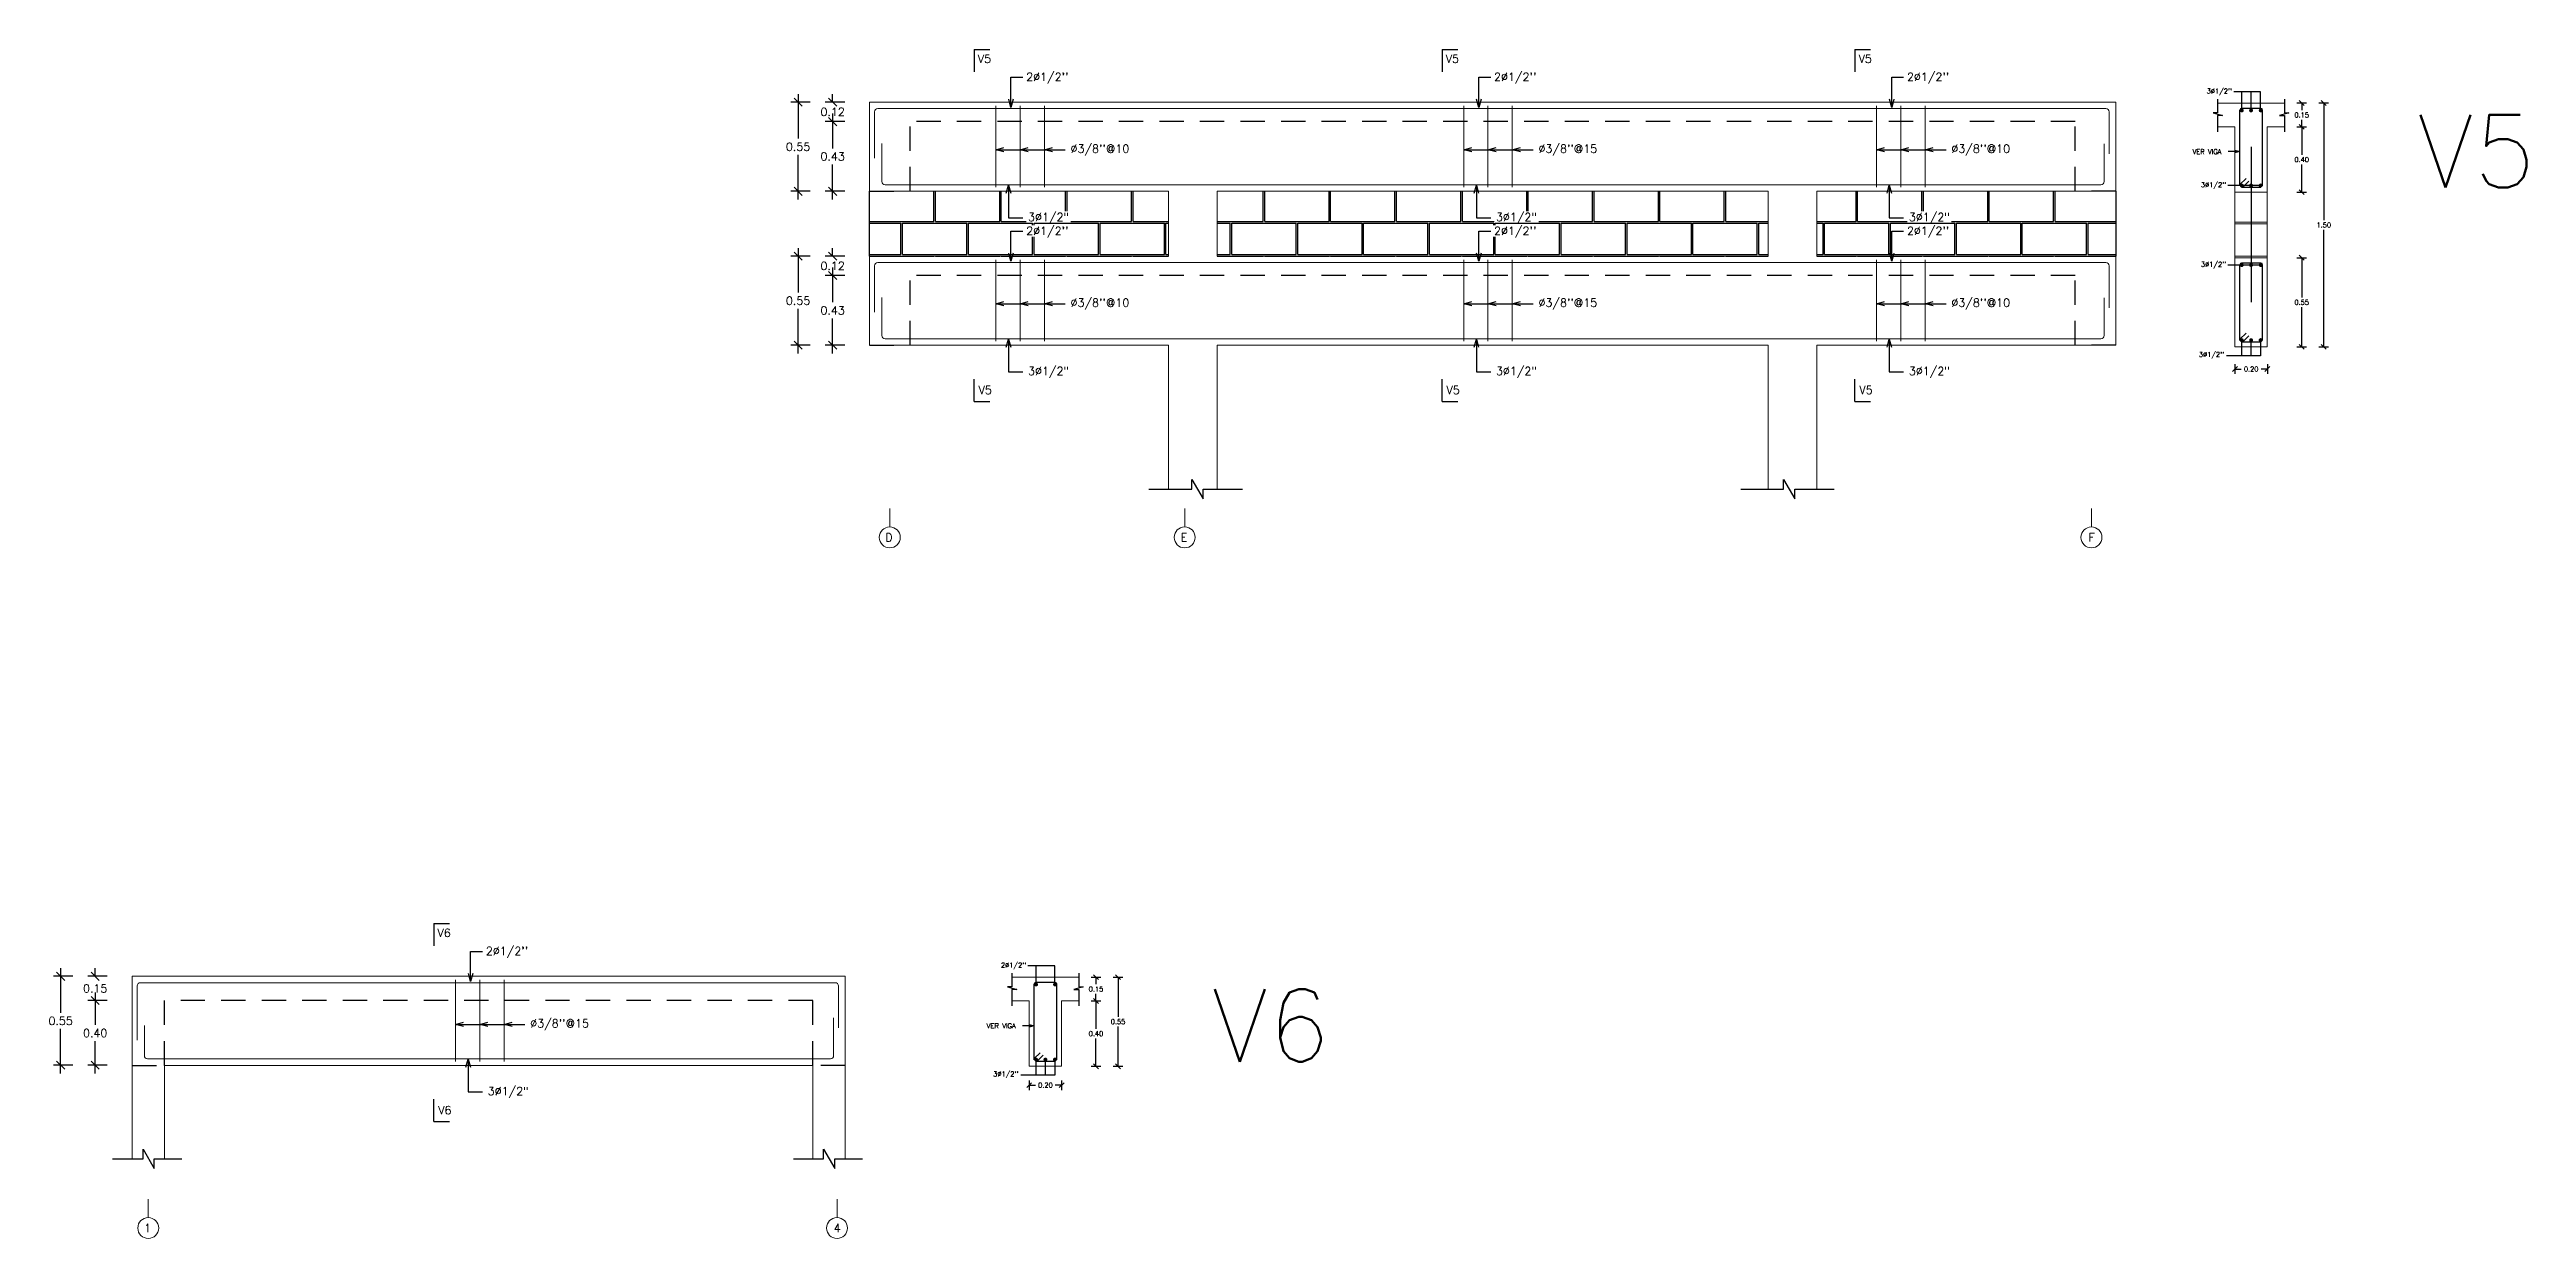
# Model space of a CAD drawing. Header units: metres. Extents: x -44 to 358, y -246 to 48.
# Drawn here: x -28.78 to -13.5, y -66.75 to -59.41 of the extents above; entities that cross this region are included whole.
import ezdxf

# ---------------------------------------------------------------- set-up
doc = ezdxf.new("R2010")
doc.units = ezdxf.units.M
doc.header["$LTSCALE"] = 0.3
doc.header["$PDMODE"] = 3
for name, pattern in [('CONTINU', [0]), ('DASHED', [0.75, 0.5, -0.25]), ('HIDDEN', [9.525, 6.35, -3.175])]:
    doc.linetypes.add(name, pattern=pattern)
for name, color, linetype in [('ACERO', 5, 'Continuous'), ('BP', 3, 'Continuous'), ('DETALLE', 3, 'Continuous'), ('DIMTEXTO', 4, 'Continuous'), ('HATCH', 8, 'Continuous'), ('Losas', 8, 'Continuous'), ('SECCION', 1, 'Continuous'), ('texto acero', 4, 'Continuous')]:
    doc.layers.add(name, color=color, linetype=linetype)
doc.layers.add('VIGAS', color=1, linetype='HIDDEN', lineweight=15)
doc.styles.add('RomanS', font='romans.shx')
doc.styles.add('SIMPLEX', font='simplex_.ttf', dxfattribs={"height": 0.2})
doc.styles.add('SMPLEX', font='simplex.shx')
doc.dimstyles.new('D-15', dxfattribs={"dimscale": 0.15, "dimtxt": 0.2, "dimasz": 0.2, "dimexe": 0.18, "dimexo": 0.2, "dimgap": 0.1, "dimtad": 0, "dimtih": 1, "dimtoh": 1, "dimzin": 0, "dimdsep": 46, "dimtxsty": 'SMPLEX', "dimblk": 'OBLIQUE', "dimcen": 0.09, "dimdle": 0.2, "dimclrd": 4, "dimclre": 4, "dimclrt": 4, "dimadec": 0, "dimazin": 0, "dimtfac": 1, "dimtofl": 0, "dimtmove": 0, "dimatfit": 3, "dimldrblk": 'OPEN30', "dimfxl": 1, "dimtolj": 1, "dimtzin": 0, "dimarcsym": 0})
doc.dimstyles.new('DIM-15', dxfattribs={"dimscale": 0.15, "dimtxt": 0.2, "dimasz": 0.2, "dimexe": 0.2, "dimexo": 0.1, "dimgap": 0.1, "dimtad": 0, "dimtih": 1, "dimtoh": 1, "dimzin": 0, "dimdsep": 46, "dimtxsty": 'RomanS', "dimblk1": 'OBLIQUE', "dimblk2": 'OBLIQUE', "dimsah": 1, "dimcen": 0.09, "dimclrd": 4, "dimclre": 4, "dimclrt": 4, "dimadec": 0, "dimazin": 0, "dimtfac": 1, "dimtofl": 0, "dimtmove": 1, "dimatfit": 3, "dimldrblk": 'OBLIQUE', "dimfxl": 0.2, "dimfxlon": 1, "dimtolj": 1, "dimtzin": 0, "dimarcsym": 0})
doc.dimstyles.new('DIM-25', dxfattribs={"dimscale": 0.25, "dimtxt": 0.2, "dimasz": 0.2, "dimexe": 0.18, "dimexo": 0.2, "dimgap": 0.1, "dimtad": 0, "dimtih": 1, "dimtoh": 1, "dimzin": 0, "dimdsep": 46, "dimtxsty": 'SMPLEX', "dimblk": 'OBLIQUE', "dimcen": 0.09, "dimdle": 0.2, "dimclrd": 4, "dimclre": 4, "dimclrt": 4, "dimadec": 0, "dimazin": 0, "dimtfac": 1, "dimtofl": 0, "dimtmove": 0, "dimatfit": 3, "dimldrblk": 'OPEN30', "dimfxl": 0.3, "dimfxlon": 1, "dimtolj": 1, "dimtzin": 0, "dimarcsym": 0})

msp = doc.modelspace()

# ---------------------------------------------------------------- texts
at = {"layer": 'DIMTEXTO', "color": 4, "linetype": 'Continuous', "lineweight": 0, "char_height": 0.05, "style": 'SMPLEX'}
for s, insert, attachment_point in [('V5', (-23.0558093, -59.4673059, -1.8111655), 4), ('V5', (-20.1687711, -59.4673059, -1.8111655), 4), ('V5', (-17.6213842, -59.4673059, -1.8111655), 4), ("2%%C1/2''", (-22.7578273, -59.5871644), 4), ("2%%C1/2''", (-19.8707891, -59.5871644), 4), ("2%%C1/2''", (-17.3234022, -59.5871644), 4), ("%%C3/8''@10", (-22.4839269, -60.0304358, 1.8575108), 4), ("%%C3/8''@15", (-19.5968887, -60.0304358, 1.8575108), 4), ("%%C3/8''@10", (-17.0495018, -60.0304358, 1.8575108), 4), ("%%C3/8''@10", (-22.4839269, -60.9805322, 1.8575108), 4), ("%%C3/8''@15", (-19.5968887, -60.9805322, 1.8575108), 4), ("%%C3/8''@10", (-17.0495018, -60.9805322, 1.8575108), 4), ('D', (-23.6039167, -62.4204628), 5), ('E', (-21.7843779, -62.4204628), 5), ('F', (-16.1840196, -62.4204628), 5), ('V6', (-26.38957, -64.8612108, -1.8111655), 4), ("2%%C1/2''", (-26.091588, -64.9810693), 4), ("%%C3/8''@15", (-25.8176876, -65.4277703, 1.8575108), 4), ('1', (-28.1789155, -66.6823338), 5), ('4', (-23.9234247, -66.6823338), 5)]:
    msp.add_mtext(s, dxfattribs=dict(at, insert=insert, attachment_point=attachment_point))
at = {"layer": 'DIMTEXTO', "color": 4, "char_height": 0.03, "attachment_point": 4, "style": 'SMPLEX'}
for s, insert in [("3%%C1/2''", (-15.4742041, -59.6712724, 0.4671289)), ('VER VIGA', (-15.561959, -60.040754, 0.1950288)), ("3%%C1/2''", (-15.5096116, -60.2496397)), ("3%%C1/2''", (-15.5096116, -60.7404997)), ("3%%C1/2''", (-15.5226387, -61.2969391, 1.8575108)), ("2%%C1/2''", (-22.9132817, -65.0651773, 0.4671289)), ('VER VIGA', (-23.0010366, -65.4346589, 0.1950288)), ("3%%C1/2''", (-22.9617164, -65.7365038, 1.8575108))]:
    msp.add_mtext(s, dxfattribs=dict(at, insert=insert))
at = {"layer": 'DIMTEXTO', "char_height": 0.448, "attachment_point": 4, "style": 'SIMPLEX'}
for s, insert in [('V5', (-14.1732636, -60.03803)), ('V6', (-21.6123413, -65.4319349))]:
    msp.add_mtext(s, dxfattribs=dict(at, insert=insert))

# ---------------------------------------------------------------- blocks, each defined once
blk = doc.blocks.new('_OBLIQUE')
at = {"color": 0, "linetype": 'ByBlock'}
blk.add_line((-0.5, -0.5), (0.5, 0.5), dxfattribs=at)
blk = doc.blocks.new('*D2170')
at = {"layer": 'DEFPOINTS', "color": 0, "linetype": 'Continuous', "transparency": 16777216}
for p in [(-28.502, -65.279), (-28.074, -65.279), (-28.274, -65.678)]:
    blk.add_point(p, dxfattribs=at)
at = {"layer": 'DIMTEXTO', "color": 4, "linetype": 'Continuous', "lineweight": -2, "transparency": 16777216}
for p, q in [((-28.502, -65.229), (-28.502, -65.429)), ((-28.427, -65.279), (-28.547, -65.279)), ((-28.502, -65.728), (-28.502, -65.529)), ((-28.427, -65.678), (-28.547, -65.678))]:
    blk.add_line(p, q, dxfattribs=at)
at = {"layer": 'DIMTEXTO', "color": 4, "linetype": 'Continuous', "lineweight": -2, "transparency": 16777216, "xscale": 0.05, "yscale": 0.05, "zscale": 0.05}
for p, rotation in [((-28.502, -65.279), 90), ((-28.502, -65.678), 270)]:
    blk.add_blockref('_OBLIQUE', p, dxfattribs=dict(at, rotation=rotation))
at = {"layer": 'DIMTEXTO', "color": 4, "linetype": 'Continuous', "transparency": 16777216, "insert": (-28.502, -65.479), "char_height": 0.05, "attachment_point": 5, "style": 'SMPLEX'}
blk.add_mtext('\\A1;0.40', dxfattribs=at)
blk = doc.blocks.new('_Open30')
at = {"color": 0, "lineweight": -2}
for p, q in [((-1, 0.27), (0, 0)), ((0, 0), (-1, -0.27)), ((0, 0), (-1, 0))]:
    blk.add_line(p, q, dxfattribs=at)
blk = doc.blocks.new('*D2171')
at = {"layer": 'DEFPOINTS', "color": 0, "linetype": 'Continuous', "transparency": 16777216}
for p in [(-28.274, -65.129), (-28.715, -65.678), (-28.08, -65.678)]:
    blk.add_point(p, dxfattribs=at)
at = {"layer": 'DIMTEXTO', "color": 4, "linetype": 'Continuous', "lineweight": -2, "transparency": 16777216}
for p, q in [((-28.715, -65.079), (-28.715, -65.354)), ((-28.64, -65.129), (-28.76, -65.129)), ((-28.715, -65.728), (-28.715, -65.454)), ((-28.64, -65.678), (-28.76, -65.678))]:
    blk.add_line(p, q, dxfattribs=at)
at = {"layer": 'DIMTEXTO', "color": 4, "linetype": 'Continuous', "lineweight": -2, "transparency": 16777216, "xscale": 0.05, "yscale": 0.05, "zscale": 0.05}
for p, rotation in [((-28.715, -65.129), 90), ((-28.715, -65.678), 270)]:
    blk.add_blockref('_OBLIQUE', p, dxfattribs=dict(at, rotation=rotation))
at = {"layer": 'DIMTEXTO', "color": 4, "linetype": 'Continuous', "transparency": 16777216, "insert": (-28.715, -65.404), "char_height": 0.05, "attachment_point": 5, "style": 'SMPLEX'}
blk.add_mtext('\\A1;0.55', dxfattribs=at)
blk = doc.blocks.new('*D2177')
at = {"layer": 'DEFPOINTS', "color": 0, "transparency": 16777216}
for p in [(-28.502, -65.129), (-28.274, -65.129), (-28.074, -65.279)]:
    blk.add_point(p, dxfattribs=at)
at = {"layer": 'DIMTEXTO', "color": 4, "lineweight": -2, "transparency": 16777216}
for p, q in [((-28.502, -65.129), (-28.502, -65.079)), ((-28.427, -65.129), (-28.547, -65.129)), ((-28.427, -65.279), (-28.547, -65.279)), ((-28.502, -65.279), (-28.502, -65.329))]:
    blk.add_line(p, q, dxfattribs=at)
at = {"layer": 'DIMTEXTO', "color": 4, "lineweight": -2, "transparency": 16777216, "xscale": 0.05, "yscale": 0.05, "zscale": 0.05}
for p, rotation in [((-28.502, -65.129), 270), ((-28.502, -65.279), 90)]:
    blk.add_blockref('_OBLIQUE', p, dxfattribs=dict(at, rotation=rotation))
at = {"layer": 'DIMTEXTO', "color": 4, "transparency": 16777216, "insert": (-28.502, -65.204), "char_height": 0.05, "attachment_point": 5, "style": 'SMPLEX'}
blk.add_mtext('\\A1;0.15', dxfattribs=at)
blk = doc.blocks.new('*D2172')
at = {"layer": 'DEFPOINTS', "color": 0, "linetype": 'Continuous', "transparency": 16777216}
for p in [(-22.539, -65.134), (-22.191, -65.134), (-22.539, -65.684)]:
    blk.add_point(p, dxfattribs=at)
at = {"layer": 'DIMTEXTO', "color": 4, "linetype": 'Continuous', "lineweight": -2, "transparency": 16777216}
for p, q in [((-22.221, -65.134), (-22.161, -65.134)), ((-22.191, -65.134), (-22.191, -65.379)), ((-22.191, -65.684), (-22.191, -65.439)), ((-22.221, -65.684), (-22.161, -65.684))]:
    blk.add_line(p, q, dxfattribs=at)
at = {"layer": 'DIMTEXTO', "color": 4, "linetype": 'Continuous', "lineweight": -2, "transparency": 16777216, "xscale": 0.03, "yscale": 0.03, "zscale": 0.03}
for p, rotation in [((-22.191, -65.134), 90), ((-22.191, -65.684), 270)]:
    blk.add_blockref('_OBLIQUE', p, dxfattribs=dict(at, rotation=rotation))
at = {"layer": 'DIMTEXTO', "color": 4, "linetype": 'Continuous', "lineweight": 0, "transparency": 16777216, "insert": (-22.191, -65.409), "char_height": 0.03, "attachment_point": 5, "style": 'SMPLEX'}
blk.add_mtext('\\A1;0.55', dxfattribs=at)
blk = doc.blocks.new('*D2173')
at = {"layer": 'DEFPOINTS', "color": 0, "linetype": 'Continuous', "transparency": 16777216}
for p in [(-22.539, -65.281), (-22.327, -65.281), (-22.539, -65.684)]:
    blk.add_point(p, dxfattribs=at)
at = {"layer": 'DIMTEXTO', "color": 4, "linetype": 'Continuous', "lineweight": -2, "transparency": 16777216}
for p, q in [((-22.357, -65.281), (-22.297, -65.281)), ((-22.327, -65.281), (-22.327, -65.453)), ((-22.327, -65.684), (-22.327, -65.513)), ((-22.357, -65.684), (-22.297, -65.684))]:
    blk.add_line(p, q, dxfattribs=at)
at = {"layer": 'DIMTEXTO', "color": 4, "linetype": 'Continuous', "lineweight": -2, "transparency": 16777216, "xscale": 0.03, "yscale": 0.03, "zscale": 0.03}
for p, rotation in [((-22.327, -65.281), 90), ((-22.327, -65.684), 270)]:
    blk.add_blockref('_OBLIQUE', p, dxfattribs=dict(at, rotation=rotation))
at = {"layer": 'DIMTEXTO', "color": 4, "linetype": 'Continuous', "lineweight": 0, "transparency": 16777216, "insert": (-22.327, -65.483), "char_height": 0.03, "attachment_point": 5, "style": 'SMPLEX'}
blk.add_mtext('\\A1;0.40', dxfattribs=at)
blk = doc.blocks.new('*D2174')
at = {"layer": 'DEFPOINTS', "color": 0, "linetype": 'Continuous', "transparency": 16777216}
for p in [(-22.739, -65.134), (-22.327, -65.134), (-22.539, -65.281)]:
    blk.add_point(p, dxfattribs=at)
at = {"layer": 'DIMTEXTO', "color": 4, "linetype": 'Continuous', "lineweight": -2, "transparency": 16777216}
for p, q in [((-22.357, -65.134), (-22.297, -65.134)), ((-22.327, -65.134), (-22.327, -65.178)), ((-22.327, -65.281), (-22.327, -65.238)), ((-22.357, -65.281), (-22.297, -65.281))]:
    blk.add_line(p, q, dxfattribs=at)
at = {"layer": 'DIMTEXTO', "color": 4, "linetype": 'Continuous', "lineweight": -2, "transparency": 16777216, "xscale": 0.03, "yscale": 0.03, "zscale": 0.03}
for p, rotation in [((-22.327, -65.134), 90), ((-22.327, -65.281), 270)]:
    blk.add_blockref('_OBLIQUE', p, dxfattribs=dict(at, rotation=rotation))
at = {"layer": 'DIMTEXTO', "color": 4, "linetype": 'Continuous', "lineweight": 0, "transparency": 16777216, "insert": (-22.327, -65.208), "char_height": 0.03, "attachment_point": 5, "style": 'SMPLEX'}
blk.add_mtext('\\A1;0.15', dxfattribs=at)
blk = doc.blocks.new('*D2178')
at = {"layer": 'DEFPOINTS', "color": 0, "linetype": 'Continuous', "transparency": 16777216}
for p in [(-22.739, -65.361), (-22.539, -65.281), (-22.739, -65.801)]:
    blk.add_point(p, dxfattribs=at)
at = {"layer": 'DIMTEXTO', "color": 4, "linetype": 'Continuous', "lineweight": -2, "transparency": 16777216}
for p, q in [((-22.739, -65.771), (-22.739, -65.831)), ((-22.739, -65.801), (-22.7, -65.801)), ((-22.539, -65.801), (-22.579, -65.801)), ((-22.539, -65.771), (-22.539, -65.831))]:
    blk.add_line(p, q, dxfattribs=at)
at = {"layer": 'DIMTEXTO', "color": 4, "linetype": 'Continuous', "lineweight": -2, "transparency": 16777216, "xscale": 0.03, "yscale": 0.03, "zscale": 0.03, "rotation": 180}
blk.add_blockref('_OBLIQUE', (-22.739, -65.801), dxfattribs=at)
at = {"layer": 'DIMTEXTO', "color": 4, "linetype": 'Continuous', "lineweight": -2, "transparency": 16777216, "xscale": 0.03, "yscale": 0.03, "zscale": 0.03}
blk.add_blockref('_OBLIQUE', (-22.539, -65.801), dxfattribs=at)
at = {"layer": 'DIMTEXTO', "color": 4, "linetype": 'Continuous', "lineweight": 0, "transparency": 16777216, "insert": (-22.639, -65.801), "char_height": 0.03, "attachment_point": 5, "style": 'SMPLEX'}
blk.add_mtext('\\A1;0.20', dxfattribs=at)
blk = doc.blocks.new('*D1433')
at = {"layer": 'DEFPOINTS', "color": 0, "linetype": 'Continuous', "transparency": 16777216}
for p in [(-23.952, -59.855), (-23.48, -59.855), (-23.724, -60.285)]:
    blk.add_point(p, dxfattribs=at)
at = {"layer": 'DIMTEXTO', "color": 4, "linetype": 'Continuous', "lineweight": -2, "transparency": 16777216}
for p, q in [((-23.877, -59.855), (-23.997, -59.855)), ((-23.952, -59.805), (-23.952, -60.02)), ((-23.952, -60.335), (-23.952, -60.12)), ((-23.877, -60.285), (-23.997, -60.285))]:
    blk.add_line(p, q, dxfattribs=at)
at = {"layer": 'DIMTEXTO', "color": 4, "linetype": 'Continuous', "lineweight": -2, "transparency": 16777216, "xscale": 0.05, "yscale": 0.05, "zscale": 0.05}
for p, rotation in [((-23.952, -59.855), 90), ((-23.952, -60.285), 270)]:
    blk.add_blockref('_OBLIQUE', p, dxfattribs=dict(at, rotation=rotation))
at = {"layer": 'DIMTEXTO', "color": 4, "linetype": 'Continuous', "transparency": 16777216, "insert": (-23.952, -60.07), "char_height": 0.05, "attachment_point": 5, "style": 'SMPLEX'}
blk.add_mtext('\\A1;0.43', dxfattribs=at)
blk = doc.blocks.new('*D1434')
at = {"layer": 'DEFPOINTS', "color": 0, "linetype": 'Continuous', "transparency": 16777216}
for p in [(-23.724, -59.735), (-24.165, -60.285), (-23.48, -60.285)]:
    blk.add_point(p, dxfattribs=at)
at = {"layer": 'DIMTEXTO', "color": 4, "linetype": 'Continuous', "lineweight": -2, "transparency": 16777216}
for p, q in [((-24.09, -59.735), (-24.21, -59.735)), ((-24.165, -59.685), (-24.165, -59.96)), ((-24.165, -60.335), (-24.165, -60.06)), ((-24.09, -60.285), (-24.21, -60.285))]:
    blk.add_line(p, q, dxfattribs=at)
at = {"layer": 'DIMTEXTO', "color": 4, "linetype": 'Continuous', "lineweight": -2, "transparency": 16777216, "xscale": 0.05, "yscale": 0.05, "zscale": 0.05}
for p, rotation in [((-24.165, -59.735), 90), ((-24.165, -60.285), 270)]:
    blk.add_blockref('_OBLIQUE', p, dxfattribs=dict(at, rotation=rotation))
at = {"layer": 'DIMTEXTO', "color": 4, "linetype": 'Continuous', "transparency": 16777216, "insert": (-24.165, -60.01), "char_height": 0.05, "attachment_point": 5, "style": 'SMPLEX'}
blk.add_mtext('\\A1;0.55', dxfattribs=at)
blk = doc.blocks.new('*D1438')
at = {"layer": 'DEFPOINTS', "color": 0, "transparency": 16777216}
for p in [(-23.952, -59.735), (-23.724, -59.735), (-23.48, -59.855)]:
    blk.add_point(p, dxfattribs=at)
at = {"layer": 'DIMTEXTO', "color": 4, "lineweight": -2, "transparency": 16777216}
for p, q in [((-23.877, -59.735), (-23.997, -59.735)), ((-23.952, -59.735), (-23.952, -59.685)), ((-23.877, -59.855), (-23.997, -59.855)), ((-23.952, -59.855), (-23.952, -59.905))]:
    blk.add_line(p, q, dxfattribs=at)
at = {"layer": 'DIMTEXTO', "color": 4, "lineweight": -2, "transparency": 16777216, "xscale": 0.05, "yscale": 0.05, "zscale": 0.05}
for p, rotation in [((-23.952, -59.735), 270), ((-23.952, -59.855), 90)]:
    blk.add_blockref('_OBLIQUE', p, dxfattribs=dict(at, rotation=rotation))
at = {"layer": 'DIMTEXTO', "color": 4, "transparency": 16777216, "insert": (-23.952, -59.795), "char_height": 0.05, "attachment_point": 5, "style": 'SMPLEX'}
blk.add_mtext('\\A1;0.12', dxfattribs=at)
blk = doc.blocks.new('*D2207')
at = {"layer": 'DEFPOINTS', "color": 0, "linetype": 'Continuous', "transparency": 16777216}
for p in [(-23.952, -60.805), (-23.48, -60.805), (-23.724, -61.235)]:
    blk.add_point(p, dxfattribs=at)
at = {"layer": 'DIMTEXTO', "color": 4, "linetype": 'Continuous', "lineweight": -2, "transparency": 16777216}
for p, q in [((-23.877, -60.805), (-23.997, -60.805)), ((-23.952, -60.755), (-23.952, -60.97)), ((-23.952, -61.285), (-23.952, -61.07)), ((-23.877, -61.235), (-23.997, -61.235))]:
    blk.add_line(p, q, dxfattribs=at)
at = {"layer": 'DIMTEXTO', "color": 4, "linetype": 'Continuous', "lineweight": -2, "transparency": 16777216, "xscale": 0.05, "yscale": 0.05, "zscale": 0.05}
for p, rotation in [((-23.952, -60.805), 90), ((-23.952, -61.235), 270)]:
    blk.add_blockref('_OBLIQUE', p, dxfattribs=dict(at, rotation=rotation))
at = {"layer": 'DIMTEXTO', "color": 4, "linetype": 'Continuous', "transparency": 16777216, "insert": (-23.952, -61.02), "char_height": 0.05, "attachment_point": 5, "style": 'SMPLEX'}
blk.add_mtext('\\A1;0.43', dxfattribs=at)
blk = doc.blocks.new('*D2208')
at = {"layer": 'DEFPOINTS', "color": 0, "linetype": 'Continuous', "transparency": 16777216}
for p in [(-23.724, -60.685), (-24.165, -61.235), (-23.48, -61.235)]:
    blk.add_point(p, dxfattribs=at)
at = {"layer": 'DIMTEXTO', "color": 4, "linetype": 'Continuous', "lineweight": -2, "transparency": 16777216}
for p, q in [((-24.165, -60.635), (-24.165, -60.91)), ((-24.09, -60.685), (-24.21, -60.685)), ((-24.165, -61.285), (-24.165, -61.01)), ((-24.09, -61.235), (-24.21, -61.235))]:
    blk.add_line(p, q, dxfattribs=at)
at = {"layer": 'DIMTEXTO', "color": 4, "linetype": 'Continuous', "lineweight": -2, "transparency": 16777216, "xscale": 0.05, "yscale": 0.05, "zscale": 0.05}
for p, rotation in [((-24.165, -60.685), 90), ((-24.165, -61.235), 270)]:
    blk.add_blockref('_OBLIQUE', p, dxfattribs=dict(at, rotation=rotation))
at = {"layer": 'DIMTEXTO', "color": 4, "linetype": 'Continuous', "transparency": 16777216, "insert": (-24.165, -60.96), "char_height": 0.05, "attachment_point": 5, "style": 'SMPLEX'}
blk.add_mtext('\\A1;0.55', dxfattribs=at)
blk = doc.blocks.new('*D2209')
at = {"layer": 'DEFPOINTS', "color": 0, "transparency": 16777216}
for p in [(-23.952, -60.685), (-23.724, -60.685), (-23.48, -60.805)]:
    blk.add_point(p, dxfattribs=at)
at = {"layer": 'DIMTEXTO', "color": 4, "lineweight": -2, "transparency": 16777216}
for p, q in [((-23.952, -60.685), (-23.952, -60.635)), ((-23.877, -60.685), (-23.997, -60.685)), ((-23.877, -60.805), (-23.997, -60.805)), ((-23.952, -60.805), (-23.952, -60.855))]:
    blk.add_line(p, q, dxfattribs=at)
at = {"layer": 'DIMTEXTO', "color": 4, "lineweight": -2, "transparency": 16777216, "xscale": 0.05, "yscale": 0.05, "zscale": 0.05}
for p, rotation in [((-23.952, -60.685), 270), ((-23.952, -60.805), 90)]:
    blk.add_blockref('_OBLIQUE', p, dxfattribs=dict(at, rotation=rotation))
at = {"layer": 'DIMTEXTO', "color": 4, "transparency": 16777216, "insert": (-23.952, -60.745), "char_height": 0.05, "attachment_point": 5, "style": 'SMPLEX'}
blk.add_mtext('\\A1;0.12', dxfattribs=at)
blk = doc.blocks.new('*D2210')
at = {"layer": 'DEFPOINTS', "color": 0, "linetype": 'Continuous', "transparency": 16777216}
for p in [(-15.1, -59.74), (-14.752, -59.74), (-15.1, -61.245)]:
    blk.add_point(p, dxfattribs=at)
at = {"layer": 'DIMTEXTO', "color": 4, "linetype": 'Continuous', "lineweight": -2, "transparency": 16777216}
for p, q in [((-14.782, -59.74), (-14.722, -59.74)), ((-14.752, -59.74), (-14.752, -60.463)), ((-14.752, -61.245), (-14.752, -60.523)), ((-14.782, -61.245), (-14.722, -61.245))]:
    blk.add_line(p, q, dxfattribs=at)
at = {"layer": 'DIMTEXTO', "color": 4, "linetype": 'Continuous', "lineweight": -2, "transparency": 16777216, "xscale": 0.03, "yscale": 0.03, "zscale": 0.03}
for p, rotation in [((-14.752, -59.74), 90), ((-14.752, -61.245), 270)]:
    blk.add_blockref('_OBLIQUE', p, dxfattribs=dict(at, rotation=rotation))
at = {"layer": 'DIMTEXTO', "color": 4, "linetype": 'Continuous', "lineweight": 0, "transparency": 16777216, "insert": (-14.752, -60.493), "char_height": 0.03, "attachment_point": 5, "style": 'SMPLEX'}
blk.add_mtext('\\A1;1.50', dxfattribs=at)
blk = doc.blocks.new('*D2211')
at = {"layer": 'DEFPOINTS', "color": 0, "linetype": 'Continuous', "transparency": 16777216}
for p in [(-15.1, -59.887), (-14.888, -59.887), (-15.1, -60.29)]:
    blk.add_point(p, dxfattribs=at)
at = {"layer": 'DIMTEXTO', "color": 4, "linetype": 'Continuous', "lineweight": -2, "transparency": 16777216}
for p, q in [((-14.918, -59.887), (-14.858, -59.887)), ((-14.888, -59.887), (-14.888, -60.059)), ((-14.888, -60.29), (-14.888, -60.119)), ((-14.918, -60.29), (-14.858, -60.29))]:
    blk.add_line(p, q, dxfattribs=at)
at = {"layer": 'DIMTEXTO', "color": 4, "linetype": 'Continuous', "lineweight": -2, "transparency": 16777216, "xscale": 0.03, "yscale": 0.03, "zscale": 0.03}
for p, rotation in [((-14.888, -59.887), 90), ((-14.888, -60.29), 270)]:
    blk.add_blockref('_OBLIQUE', p, dxfattribs=dict(at, rotation=rotation))
at = {"layer": 'DIMTEXTO', "color": 4, "linetype": 'Continuous', "lineweight": 0, "transparency": 16777216, "insert": (-14.888, -60.089), "char_height": 0.03, "attachment_point": 5, "style": 'SMPLEX'}
blk.add_mtext('\\A1;0.40', dxfattribs=at)
blk = doc.blocks.new('*D2212')
at = {"layer": 'DEFPOINTS', "color": 0, "linetype": 'Continuous', "transparency": 16777216}
for p in [(-15.3, -59.74), (-14.888, -59.74), (-15.1, -59.887)]:
    blk.add_point(p, dxfattribs=at)
at = {"layer": 'DIMTEXTO', "color": 4, "linetype": 'Continuous', "lineweight": -2, "transparency": 16777216}
for p, q in [((-14.918, -59.74), (-14.858, -59.74)), ((-14.888, -59.74), (-14.888, -59.784)), ((-14.918, -59.887), (-14.858, -59.887)), ((-14.888, -59.887), (-14.888, -59.844))]:
    blk.add_line(p, q, dxfattribs=at)
at = {"layer": 'DIMTEXTO', "color": 4, "linetype": 'Continuous', "lineweight": -2, "transparency": 16777216, "xscale": 0.03, "yscale": 0.03, "zscale": 0.03}
for p, rotation in [((-14.888, -59.74), 90), ((-14.888, -59.887), 270)]:
    blk.add_blockref('_OBLIQUE', p, dxfattribs=dict(at, rotation=rotation))
at = {"layer": 'DIMTEXTO', "color": 4, "linetype": 'Continuous', "lineweight": 0, "transparency": 16777216, "insert": (-14.888, -59.814), "char_height": 0.03, "attachment_point": 5, "style": 'SMPLEX'}
blk.add_mtext('\\A1;0.15', dxfattribs=at)
blk = doc.blocks.new('*D2213')
at = {"layer": 'DEFPOINTS', "color": 0, "linetype": 'Continuous', "transparency": 16777216}
for p in [(-15.3, -60.922), (-15.1, -60.842), (-15.3, -61.382)]:
    blk.add_point(p, dxfattribs=at)
at = {"layer": 'DIMTEXTO', "color": 4, "linetype": 'Continuous', "lineweight": -2, "transparency": 16777216}
for p, q in [((-15.3, -61.352), (-15.3, -61.412)), ((-15.3, -61.382), (-15.261, -61.382)), ((-15.1, -61.382), (-15.139, -61.382)), ((-15.1, -61.352), (-15.1, -61.412))]:
    blk.add_line(p, q, dxfattribs=at)
at = {"layer": 'DIMTEXTO', "color": 4, "linetype": 'Continuous', "lineweight": -2, "transparency": 16777216, "xscale": 0.03, "yscale": 0.03, "zscale": 0.03, "rotation": 180}
blk.add_blockref('_OBLIQUE', (-15.3, -61.382), dxfattribs=at)
at = {"layer": 'DIMTEXTO', "color": 4, "linetype": 'Continuous', "lineweight": -2, "transparency": 16777216, "xscale": 0.03, "yscale": 0.03, "zscale": 0.03}
blk.add_blockref('_OBLIQUE', (-15.1, -61.382), dxfattribs=at)
at = {"layer": 'DIMTEXTO', "color": 4, "linetype": 'Continuous', "lineweight": 0, "transparency": 16777216, "insert": (-15.2, -61.382), "char_height": 0.03, "attachment_point": 5, "style": 'SMPLEX'}
blk.add_mtext('\\A1;0.20', dxfattribs=at)
blk = doc.blocks.new('*D2214')
at = {"layer": 'DEFPOINTS', "color": 0, "linetype": 'Continuous', "transparency": 16777216}
for p in [(-15.1, -60.695), (-14.888, -60.695), (-15.1, -61.245)]:
    blk.add_point(p, dxfattribs=at)
at = {"layer": 'DIMTEXTO', "color": 4, "linetype": 'Continuous', "lineweight": -2, "transparency": 16777216}
for p, q in [((-14.918, -60.695), (-14.858, -60.695)), ((-14.888, -60.695), (-14.888, -60.94)), ((-14.888, -61.245), (-14.888, -61)), ((-14.918, -61.245), (-14.858, -61.245))]:
    blk.add_line(p, q, dxfattribs=at)
at = {"layer": 'DIMTEXTO', "color": 4, "linetype": 'Continuous', "lineweight": -2, "transparency": 16777216, "xscale": 0.03, "yscale": 0.03, "zscale": 0.03}
for p, rotation in [((-14.888, -60.695), 90), ((-14.888, -61.245), 270)]:
    blk.add_blockref('_OBLIQUE', p, dxfattribs=dict(at, rotation=rotation))
at = {"layer": 'DIMTEXTO', "color": 4, "linetype": 'Continuous', "lineweight": 0, "transparency": 16777216, "insert": (-14.888, -60.97), "char_height": 0.03, "attachment_point": 5, "style": 'SMPLEX'}
blk.add_mtext('\\A1;0.55', dxfattribs=at)

# ---------------------------------------------------------------- dimensions: what is measured, and where the dimension line sits
at = {"layer": 'DIMTEXTO', "linetype": 'Continuous'}
for base, p1, p2, picture, middle in [((-24.1648873, -60.2845939), (-23.7244114, -59.734698), (-23.480145, -60.2845939), '*D1434', (-24.1648873, -60.0096459)), ((-23.9524216, -59.8546885), (-23.7244114, -60.2845939), (-23.480145, -59.8546885), '*D1433', (-23.9524216, -60.0696412)), ((-24.1648873, -61.2346903), (-23.7244114, -60.6847944), (-23.480145, -61.2346903), '*D2208', (-24.1648873, -60.9597423)), ((-23.9524216, -60.8047849), (-23.7244114, -61.2346903), (-23.480145, -60.8047849), '*D2207', (-23.9524216, -61.0197376)), ((-28.7148868, -65.6784988), (-28.2744108, -65.1286029), (-28.0801445, -65.6784988), '*D2171', (-28.7148868, -65.4035508)), ((-28.5024211, -65.2785934), (-28.2744108, -65.6784988), (-28.0744108, -65.2785934), '*D2170', (-28.5024211, -65.4785461))]:
    dim = msp.add_linear_dim(base=base, p1=p1, p2=p2, angle=90, dimstyle='DIM-25', dxfattribs=at)
    dim.commit()
    dim.dimension.update_dxf_attribs({"geometry": picture, "text_midpoint": middle})
at = {"layer": 'DIMTEXTO'}
for base, p1, p2, picture, middle in [((-23.9524216, -59.7346981), (-23.480145, -59.8546885), (-23.7244114, -59.7346981), '*D1438', (-23.9524216, -59.7946933)), ((-23.9524216, -60.6847945), (-23.480145, -60.8047849), (-23.7244114, -60.6847945), '*D2209', (-23.9524216, -60.7447897)), ((-28.5024211, -65.128603), (-28.0744108, -65.2785934), (-28.2744108, -65.128603), '*D2177', (-28.5024211, -65.2035982))]:
    dim = msp.add_linear_dim(base=base, p1=p1, p2=p2, angle=90, dimstyle='DIM-25', override={"dimtmove": 1}, dxfattribs=at)
    dim.commit()
    dim.dimension.update_dxf_attribs({"geometry": picture, "text_midpoint": middle})
at = {"layer": 'DIMTEXTO', "linetype": 'Continuous', "lineweight": 0}
for base, p1, p2, angle, picture, middle in [((-14.8878354, -59.7403528), (-15.1001505, -59.8874312), (-15.3001505, -59.7403528), 270, '*D2212', (-14.8878354, -59.813892)), ((-14.7515293, -59.7403528), (-15.1001505, -61.2446929), (-15.1001505, -59.7403528), 270, '*D2210', (-14.7515293, -60.4925228)), ((-14.8878354, -59.8874312), (-15.1001505, -60.2903528), (-15.1001505, -59.8874312), 270, '*D2211', (-14.8878354, -60.088892)), ((-14.8878354, -60.6946929), (-15.1001505, -61.2446929), (-15.1001505, -60.6946929), 90, '*D2214', (-14.8878354, -60.9696929)), ((-22.326913, -65.1342576), (-22.5392281, -65.2813361), (-22.7392281, -65.1342576), 270, '*D2174', (-22.326913, -65.2077969)), ((-22.190607, -65.1342576), (-22.5392281, -65.6842576), (-22.5392281, -65.1342576), 270, '*D2172', (-22.190607, -65.4092576)), ((-22.326913, -65.2813361), (-22.5392281, -65.6842576), (-22.5392281, -65.2813361), 270, '*D2173', (-22.326913, -65.4827969))]:
    dim = msp.add_linear_dim(base=base, p1=p1, p2=p2, angle=angle, dimstyle='DIM-15', override={"dimtxsty": 'SMPLEX'}, dxfattribs=at)
    dim.commit()
    dim.dimension.update_dxf_attribs({"geometry": picture, "text_midpoint": middle})
for base, p1, p2, picture, middle in [((-15.3001505, -61.3818627), (-15.1001505, -60.8417714), (-15.3001505, -60.9217714), '*D2213', (-15.2001505, -61.3818627)), ((-22.7392281, -65.800983), (-22.5392281, -65.2813361), (-22.7392281, -65.3613361), '*D2178', (-22.6392281, -65.800983))]:
    dim = msp.add_linear_dim(base=base, p1=p1, p2=p2, dimstyle='DIM-15', override={"dimtxsty": 'SMPLEX'}, dxfattribs=at)
    dim.commit()
    dim.dimension.update_dxf_attribs({"geometry": picture, "text_midpoint": middle})

# ---------------------------------------------------------------- hatches: boundary and pattern name
at = {"layer": 'HATCH', "ltscale": 0.2}
h = msp.add_hatch(dxfattribs=at)
h.set_pattern_fill('AR-B816C', color=256, scale=0.001)
h.set_pattern_definition([(0, (-23.72441, -60.6849), (0.2032, 0.2032), [0.396875, -0.009525]), (0, (-23.92761, -60.67537), (0.2032, 0.2032), [0.396875, -0.009525]), (90, (-23.72441, -60.6849), (-0.2032, 0.2032), [-0.212725, 0.193675]), (90, (-23.73394, -60.6849), (-0.2032, 0.2032), [-0.212725, 0.193675])])
h.paths.add_polyline_path([(-23.4761195, -60.6160053), (-23.1907337, -60.6160053), (-23.1930904, -60.5241479), (-23.4784763, -60.5241479)], flags=16)
h.paths.add_polyline_path([(-18.7683995, -60.3884468), (-18.5157676, -60.3884468), (-18.5157676, -60.3438059), (-18.7683995, -60.3438059)], flags=16)
h.paths.add_polyline_path([(-20.8551244, -60.5879578), (-20.7474783, -60.5879578), (-20.7474783, -60.513801), (-20.8551244, -60.513801)], flags=16)
h.paths.add_polyline_path([(-20.8436166, -60.3529096), (-20.5686166, -60.3529096), (-20.5686166, -60.3270874), (-20.8436166, -60.3270874)], flags=16)
h.paths.add_polyline_path([(-17.8798725, -60.2845955), (-17.8798725, -60.6848921), (-16.0353336, -60.6848913), (-16.0353338, -60.2845959)])
h.paths.add_polyline_path([(-21.8798725, -60.6848937), (-21.8798725, -60.2845948), (-23.7244116, -60.2845945), (-23.7244114, -60.6848945)])
h.paths.add_polyline_path([(-21.5798725, -60.2845949), (-21.5798725, -60.6848936), (-18.1798725, -60.6848922), (-18.1798725, -60.2845955)])

# ---------------------------------------------------------------- linework, layer by layer
at = {"layer": 'ACERO', "linetype": 'Continuous', "lineweight": 0}
for p, q in [((-23.6731295, -59.7746521), (-16.0967364, -59.7746574)), ((-22.9455564, -59.7571802), (-22.9455564, -60.2601753)), ((-22.7955564, -59.7571802), (-22.7955564, -60.2601753)), ((-22.6455564, -59.7571802), (-22.6455564, -60.2601753)), ((-20.0585182, -59.7571802), (-20.0585182, -60.2601753)), ((-19.9085182, -59.7571802), (-19.9085182, -60.2601753)), ((-19.7585182, -59.7571802), (-19.7585182, -60.2601753)), ((-17.5111313, -59.7571802), (-17.5111313, -60.2601753)), ((-17.3611313, -59.7571802), (-17.3611313, -60.2601753)), ((-17.2111313, -59.7571802), (-17.2111313, -60.2601753)), ((-23.6484758, -59.9895841), (-23.6484758, -60.2244797)), ((-16.1065507, -59.9913752), (-16.1065507, -60.224485)), ((-23.6284758, -60.2444797), (-16.1265507, -60.244485)), ((-23.6731295, -60.7247485), (-16.0967364, -60.7247537)), ((-22.9455564, -60.7072766), (-22.9455564, -61.2102716)), ((-22.7955564, -60.7072766), (-22.7955564, -61.2102716)), ((-22.6455564, -60.7072766), (-22.6455564, -61.2102716)), ((-20.0585182, -60.7072766), (-20.0585182, -61.2102716)), ((-19.9085182, -60.7072766), (-19.9085182, -61.2102716)), ((-19.7585182, -60.7072766), (-19.7585182, -61.2102716)), ((-17.5111313, -60.7072766), (-17.5111313, -61.2102716)), ((-17.3611313, -60.7072766), (-17.3611313, -61.2102716)), ((-17.2111313, -60.7072766), (-17.2111313, -61.2102716)), ((-23.6484758, -60.9396805), (-23.6484758, -61.1745761)), ((-16.1065507, -60.9414716), (-16.1065507, -61.1745814)), ((-23.6284758, -61.1945761), (-16.1265507, -61.1945814)), ((-28.2231289, -65.168557), (-23.9358135, -65.1685623)), ((-26.2793171, -65.1510851), (-26.2793171, -65.6540802)), ((-26.1293171, -65.1510851), (-26.1293171, -65.6540802)), ((-25.9793171, -65.1510851), (-25.9793171, -65.6540802)), ((-23.9456279, -65.3852801), (-23.9456279, -65.6183899)), ((-28.1984752, -65.4321892), (-28.1984752, -65.6183846)), ((-28.1784753, -65.6383846), (-23.9656279, -65.6383899))]:
    msp.add_line(p, q, dxfattribs=at)
at = {"layer": 'ACERO'}
for p, q in [((-15.2695251, -60.2509506, 0.4671289), (-15.2695251, -59.7837314)), ((-15.1392714, -59.7737314), (-15.2595251, -59.7737314)), ((-15.1292714, -60.2509506, 0.4671289), (-15.1292714, -59.7837314)), ((-15.2001505, -60.010052), (-15.2001505, -60.9696929)), ((-15.2693763, -60.242968, 0.4671289), (-15.2313994, -60.2067771, 0.4671289)), ((-15.1392714, -60.2609506, 0.4671289), (-15.2595251, -60.2609506, 0.4671289)), ((-15.2513733, -60.2588626, 0.4671289), (-15.2133964, -60.2226717, 0.4671289)), ((-15.2695251, -61.2052908, 0.4671289), (-15.2695251, -60.7380716)), ((-15.1392714, -60.7280716), (-15.2595251, -60.7280716)), ((-15.1292714, -61.2052908, 0.4671289), (-15.1292714, -60.7380716)), ((-15.2693763, -61.1973082, 0.4671289), (-15.2313994, -61.1611173, 0.4671289)), ((-15.2693763, -61.1973082, 0.4671289), (-15.2313994, -61.1611173, 0.4671289)), ((-15.1392714, -61.2152908, 0.4671289), (-15.2595251, -61.2152908, 0.4671289)), ((-15.1392714, -61.2152908, 0.4671289), (-15.2595251, -61.2152908, 0.4671289)), ((-15.2513733, -61.2132028, 0.4671289), (-15.2133964, -61.1770119, 0.4671289)), ((-15.2513733, -61.2132028, 0.4671289), (-15.2133964, -61.1770119, 0.4671289)), ((-22.7086027, -65.6448555, 0.4671289), (-22.7086027, -65.1776363)), ((-22.5783491, -65.1676363), (-22.6986027, -65.1676363)), ((-22.5683491, -65.6448555, 0.4671289), (-22.5683491, -65.1776363)), ((-22.708454, -65.6368729, 0.4671289), (-22.670477, -65.600682, 0.4671289)), ((-22.5783491, -65.6548555, 0.4671289), (-22.6986027, -65.6548555, 0.4671289)), ((-22.690451, -65.6527675, 0.4671289), (-22.652474, -65.6165766, 0.4671289))]:
    msp.add_line(p, q, dxfattribs=at)
at = {"layer": 'ACERO', "linetype": 'Continuous', "lineweight": 0}
for points in [[(-23.6731295, -59.7746521, 0.4142135624), (-23.6931295, -59.7946521), (-23.6931295, -60.0799127)], [(-16.0967364, -59.7746574, -0.4142135624), (-16.0767364, -59.7946574), (-16.0767364, -60.0530763)], [(-23.6731295, -60.7247485, 0.4142135624), (-23.6931295, -60.7447485), (-23.6931295, -61.0300091)], [(-16.0967364, -60.7247537, -0.4142135624), (-16.0767364, -60.7447537), (-16.0767364, -61.0031727)], [(-28.2231289, -65.168557, 0.4142135624), (-28.2431289, -65.188557), (-28.2431289, -65.5225178)], [(-23.9358135, -65.1685623, -0.4142135624), (-23.9158135, -65.1885623), (-23.9158135, -65.4469812)]]:
    msp.add_lwpolyline(points, format="xyb", dxfattribs=at)
at = {"layer": 'ACERO', "const_width": 0.012}
for points in [[(-15.2516347, -59.7860726, 1), (-15.2636347, -59.7860726, 1)], [(-15.1943362, -59.7860726, 1), (-15.2063362, -59.7860726, 1)], [(-15.1346432, -59.7857644, 1), (-15.1466432, -59.7857644, 1)], [(-15.1352974, -60.2491799, 1), (-15.1472974, -60.2491799, 1)], [(-15.2516347, -60.7404128, 1), (-15.2636347, -60.7404128, 1)], [(-15.1943362, -60.7404128, 1), (-15.2063362, -60.7404128, 1)], [(-15.1346432, -60.7401046, 1), (-15.1466432, -60.7401046, 1)], [(-15.1352974, -61.20352, 1), (-15.1472974, -61.20352, 1)], [(-22.6907124, -65.1799775, 1), (-22.7027124, -65.1799775, 1)], [(-22.5737209, -65.1796693, 1), (-22.5857209, -65.1796693, 1)], [(-22.574375, -65.6430847, 1), (-22.586375, -65.6430847, 1)]]:
    msp.add_lwpolyline(points, format="xyb", close=True, dxfattribs=at)
at = {"layer": 'ACERO', "const_width": 0.012, "elevation": 0.4671289}
for points in [[(-15.251449, -60.2491799, 1), (-15.263449, -60.2491799, 1)], [(-15.194084, -60.2491799, 1), (-15.206084, -60.2491799, 1)], [(-15.1349681, -60.2487363, 1), (-15.1469681, -60.2487363, 1)], [(-15.251449, -61.20352, 1), (-15.263449, -61.20352, 1)], [(-15.194084, -61.20352, 1), (-15.206084, -61.20352, 1)], [(-15.194084, -61.20352, 1), (-15.206084, -61.20352, 1)], [(-15.1349681, -61.2030765, 1), (-15.1469681, -61.2030765, 1)], [(-15.1349681, -61.2030765, 1), (-15.1469681, -61.2030765, 1)], [(-22.6905267, -65.6430847, 1), (-22.7025267, -65.6430847, 1)], [(-22.6331617, -65.6430847, 1), (-22.6451617, -65.6430847, 1)], [(-22.5740457, -65.6426412, 1), (-22.5860457, -65.6426412, 1)]]:
    msp.add_lwpolyline(points, format="xyb", close=True, dxfattribs=at)
at = {"layer": 'ACERO'}
for centre, start, end in [((-15.2595251, -59.7837314), 90, 180), ((-15.1392714, -59.7837314), 0, 90), ((-15.2595251, -60.7380716), 90, 180), ((-15.1392714, -60.7380716), 0, 90), ((-22.6986027, -65.1776363), 90, 180), ((-22.5783491, -65.1776363), 0, 90)]:
    msp.add_arc(centre, 0.01, start, end, dxfattribs=at)
at = {"layer": 'ACERO', "linetype": 'Continuous', "lineweight": 0}
for centre, start, end in [((-23.6284758, -60.2244797), 180, 270), ((-16.1265507, -60.224485), 270, 0), ((-23.6284758, -61.1745761), 180, 270), ((-16.1265507, -61.1745814), 270, 0), ((-28.1784752, -65.6183846), 180, 270), ((-23.9656279, -65.6183899), 270, 0)]:
    msp.add_arc(centre, 0.02, start, end, dxfattribs=at)
at = {"layer": 'BP'}
for points in [[(-15.4067249, -59.7165889), (-15.4067249, -59.7997344), (-15.4337779, -59.7997344), (-15.376279, -59.8168888), (-15.4067249, -59.8168888), (-15.4067249, -59.9177405)], [(-14.9935761, -59.7165889), (-14.9935761, -59.7997344), (-14.9665231, -59.7997344), (-15.024022, -59.8168888), (-14.9935761, -59.8168888), (-14.9935761, -59.9177405)], [(-22.8458026, -65.1104938), (-22.8458026, -65.1936393), (-22.8728555, -65.1936393), (-22.8153566, -65.2107937), (-22.8458026, -65.2107937), (-22.8458026, -65.3116454)], [(-22.4326537, -65.1104938), (-22.4326537, -65.1936393), (-22.4056008, -65.1936393), (-22.4630996, -65.2107937), (-22.4326537, -65.2107937), (-22.4326537, -65.3116454)]]:
    msp.add_lwpolyline(points, dxfattribs=at)
at = {"layer": 'DETALLE', "ltscale": 0.2}
for points in [[(-22.000046, -62.1231076), (-21.7349416, -62.1231076), (-21.7349416, -62.0632631), (-21.6657358, -62.1825013), (-21.6657358, -62.1231076), (-21.4233376, -62.1231076)], [(-18.3493916, -62.1231076), (-18.0842872, -62.1231076), (-18.0842872, -62.0632631), (-18.0150814, -62.1825013), (-18.0150814, -62.1231076), (-17.7726831, -62.1231076)], [(-28.3945843, -66.2546746), (-28.2061966, -66.2546746), (-28.2061966, -66.1948302), (-28.1369907, -66.3140683), (-28.1369907, -66.2546746), (-27.9672214, -66.2546746)], [(-24.1939299, -66.2546746), (-24.0082146, -66.2546746), (-24.0082146, -66.1948302), (-23.9390088, -66.3140683), (-23.9390088, -66.2546746), (-23.7672214, -66.2546746)]]:
    msp.add_lwpolyline(points, dxfattribs=at)
at = {"layer": 'DIMTEXTO', "color": 6, "linetype": 'Continuous', "ltscale": 0.01}
for p, q in [((-23.0787227, -59.4100756, -1.8111655), (-23.0787227, -59.5477991, -1.8111655)), ((-23.0787227, -59.4100756, -1.8111655), (-22.9824989, -59.4100756, -1.8111655)), ((-20.1916846, -59.4100756, -1.8111655), (-20.1916846, -59.5477991, -1.8111655)), ((-20.1916846, -59.4100756, -1.8111655), (-20.0954607, -59.4100756, -1.8111655)), ((-17.6442976, -59.4100756, -1.8111655), (-17.6442976, -59.5477991, -1.8111655)), ((-17.6442976, -59.4100756, -1.8111655), (-17.5480738, -59.4100756, -1.8111655)), ((-23.0787227, -61.5811647, -1.8111655), (-23.0787227, -61.4434411, -1.8111655)), ((-23.0787227, -61.5811647, -1.8111655), (-22.9824989, -61.5811647, -1.8111655)), ((-20.1916846, -61.5811647, -1.8111655), (-20.1916846, -61.4434411, -1.8111655)), ((-20.1916846, -61.5811647, -1.8111655), (-20.0954607, -61.5811647, -1.8111655)), ((-17.6442976, -61.5811647, -1.8111655), (-17.6442976, -61.4434411, -1.8111655)), ((-17.6442976, -61.5811647, -1.8111655), (-17.5480738, -61.5811647, -1.8111655)), ((-26.4124834, -64.8039805, -1.8111655), (-26.4124834, -64.941704, -1.8111655)), ((-26.4124834, -64.8039805, -1.8111655), (-26.3162596, -64.8039805, -1.8111655)), ((-26.4124834, -66.0249732, -1.8111655), (-26.4124834, -65.8872497, -1.8111655)), ((-26.4124834, -66.0249732, -1.8111655), (-26.3162596, -66.0249732, -1.8111655))]:
    msp.add_line(p, q, dxfattribs=at)
at = {"layer": 'DIMTEXTO', "ltscale": 0.2}
for p, q in [((-15.1406432, -60.2492447), (-15.3429377, -60.2492447)), ((-15.1406432, -60.7401046), (-15.3429377, -60.7401046))]:
    msp.add_line(p, q, dxfattribs=at)
at = {"layer": 'DIMTEXTO', "elevation": 0.4671289}
for points in [[(-15.1418266, -59.7786294), (-15.1418266, -59.6708774), (-15.3075301, -59.6708774)], [(-15.257449, -59.7815257), (-15.257449, -59.6708774)], [(-15.2001505, -59.7815257), (-15.2001505, -59.6708774)], [(-15.257449, -61.3001301), (-15.257449, -61.19752)], [(-15.200084, -61.3001301), (-15.200084, -61.19752)], [(-22.5809042, -65.1725343), (-22.5809042, -65.0647823), (-22.7466077, -65.0647823)], [(-22.6965267, -65.1754306), (-22.6965267, -65.0647823)], [(-22.6965267, -65.7396948), (-22.6965267, -65.6370847)], [(-22.6391617, -65.7396948), (-22.6391617, -65.6370847)]]:
    msp.add_lwpolyline(points, dxfattribs=at)
at = {"layer": 'DIMTEXTO'}
for points in [[(-15.1412974, -61.1970855), (-15.1412974, -61.3001301), (-15.3518888, -61.3001301)], [(-22.580375, -65.6366502), (-22.580375, -65.7396948), (-22.7909664, -65.7396948)]]:
    msp.add_lwpolyline(points, dxfattribs=at)
at = {"layer": 'HATCH', "ltscale": 0.2}
for p, q in [((-23.7244114, -60.6847945), (-23.7244114, -60.2845966)), ((-16.0353337, -60.2845966), (-16.0353337, -60.6847893))]:
    msp.add_line(p, q, dxfattribs=at)
at = {"layer": 'Losas', "linetype": 'DASHED'}
for points in [[(-23.7244114, -60.2845966), (-23.4744114, -60.2845966), (-23.4744114, -59.8546885)], [(-16.2853337, -59.8546897), (-23.4744114, -59.8546885)], [(-16.0353337, -60.2845966), (-16.2853337, -60.2845966), (-16.2853337, -59.8546897)], [(-23.7244114, -61.2346929), (-23.4744114, -61.2346929), (-23.4744114, -60.8047849)], [(-16.2853337, -60.8047861), (-23.4744114, -60.8047849)], [(-16.0353337, -61.2346929), (-16.2853337, -61.2346929), (-16.2853337, -60.8047861)], [(-28.2744108, -65.6785015), (-28.0744108, -65.6785015), (-28.0744108, -65.2785934)], [(-24.0744108, -65.2785946), (-28.0744108, -65.2785934)], [(-23.8744108, -65.6785015), (-24.0744108, -65.6785015), (-24.0744108, -65.2785946)]]:
    msp.add_lwpolyline(points, dxfattribs=at)
at = {"layer": 'SECCION', "linetype": 'CONTINU', "lineweight": 0}
for p, q in [((-14.9935761, -59.7403528), (-15.4067249, -59.7403528)), ((-15.3001505, -59.8874312), (-15.4067249, -59.8874312)), ((-15.3001505, -59.8874312), (-15.3001505, -60.2903528)), ((-15.1001505, -59.8874312), (-15.1001505, -60.2903528)), ((-15.1001505, -59.8874312), (-14.9935761, -59.8874312)), ((-15.1001505, -60.2903528), (-15.3001505, -60.2903528)), ((-15.1001505, -61.2446929), (-15.3001505, -61.2446929)), ((-22.4326537, -65.1342576), (-22.8458026, -65.1342576)), ((-22.7392281, -65.2813361), (-22.8458026, -65.2813361)), ((-22.7392281, -65.2813361), (-22.7392281, -65.6842576)), ((-22.5392281, -65.2813361), (-22.5392281, -65.6842576)), ((-22.5392281, -65.2813361), (-22.4326537, -65.2813361)), ((-22.5392281, -65.6842576), (-22.7392281, -65.6842576))]:
    msp.add_line(p, q, dxfattribs=at)
at = {"layer": 'SECCION', "color": 8, "linetype": 'CONTINU', "lineweight": 0}
for p, q in [((-15.3001505, -60.2903528), (-15.3001505, -60.6946929)), ((-15.1001505, -60.2903528), (-15.1001505, -60.6946929))]:
    msp.add_line(p, q, dxfattribs=at)
for points in [[(-15.3001505, -60.4746929), (-15.1001505, -60.4746929)], [(-15.3001505, -60.4846929), (-15.1001505, -60.4846929)], [(-15.3001505, -60.6846929), (-15.1001505, -60.6846929)]]:
    msp.add_lwpolyline(points, dxfattribs=at)
at = {"layer": 'SECCION', "linetype": 'CONTINU', "lineweight": 0}
msp.add_lwpolyline([(-15.3001505, -60.6946929), (-15.1001505, -60.6946929), (-15.1001505, -61.2446929), (-15.3001505, -61.2446929)], close=True, dxfattribs=at)
at = {"layer": 'VIGAS', "linetype": 'Continuous', "lineweight": 0}
for p, q in [((-23.7244114, -59.7346966), (-16.0353337, -59.7346929)), ((-23.7244114, -59.7346966), (-23.7244114, -60.2845946)), ((-16.0353337, -59.7346929), (-16.0353337, -60.2845961)), ((-21.8798725, -60.284595), (-23.7244114, -60.2845946)), ((-21.8798725, -60.284595), (-21.8798725, -60.6847921)), ((-21.5798725, -60.284595), (-21.5798725, -60.6847919)), ((-18.1798725, -60.2845957), (-21.5798725, -60.284595)), ((-18.1798725, -60.2845957), (-18.1798725, -60.6847903)), ((-16.0353337, -60.2845961), (-17.8798725, -60.2845958)), ((-17.8798725, -60.2845958), (-17.8798725, -60.6847902)), ((-23.7244114, -60.6847929), (-21.8798725, -60.6847921)), ((-23.7244114, -60.6847929), (-23.7244114, -61.234691)), ((-21.5798725, -60.6847919), (-18.1798725, -60.6847903)), ((-17.8798725, -60.6847902), (-16.0353337, -60.6847893)), ((-16.0353337, -60.6847893), (-16.0353337, -61.2346925)), ((-21.8798725, -61.2346914), (-23.7244114, -61.234691)), ((-21.8798725, -61.2346914), (-21.8798725, -62.1231076)), ((-18.1798725, -61.2346921), (-21.5798725, -61.2346914)), ((-21.5798725, -61.2346914), (-21.5798725, -62.1231076)), ((-18.1798725, -61.2346921), (-18.1798725, -62.1231076)), ((-16.0353337, -61.2346925), (-17.8798725, -61.2346921)), ((-17.8798725, -61.2346921), (-17.8798725, -62.1231076)), ((-23.5994114, -62.3559838), (-23.5994114, -62.2424886)), ((-21.7798725, -62.3559838), (-21.7798725, -62.2424886)), ((-16.1853337, -62.3559838), (-16.1853337, -62.2424886)), ((-28.2744108, -65.1286015), (-23.8744108, -65.1285978)), ((-28.2744108, -65.1286015), (-28.2744108, -66.2546746)), ((-23.8744108, -65.1285978), (-23.8744108, -66.2546746)), ((-24.0744108, -65.678501), (-28.0744108, -65.6784996)), ((-28.0744108, -65.6785015), (-28.0744108, -66.2546746)), ((-24.0744108, -65.678501), (-24.0744108, -66.2546746)), ((-28.1744102, -66.6178548), (-28.1744102, -66.5043596)), ((-23.9247389, -66.6178548), (-23.9247389, -66.5043596))]:
    msp.add_line(p, q, dxfattribs=at)
for centre in [(-23.5994114, -62.4204628), (-21.7798725, -62.4204628), (-16.1853337, -62.4204628), (-28.1744102, -66.6823338), (-23.9247389, -66.6823338)]:
    msp.add_circle(centre, 0.064479, dxfattribs=at)

msp.set_redraw_order([(e.dxf.handle, doc.entitydb.next_handle()) for e in msp.query("TEXT MTEXT ATTDEF DIMENSION ARC_DIMENSION")])  # texts and dimensions are drawn at this point

# ---------------------------------------------------------------- leaders
at = {"layer": 'DIMTEXTO', "color": 4}
for points in [[(-15.2711733, -60.0401192, 0.3783733), (-15.3421033, -60.0401192, 0.3783733)], [(-22.7102509, -65.4340241, 0.3783733), (-22.7811809, -65.4340241, 0.3783733)]]:
    msp.add_leader(points, dimstyle='D-15', override={"dimgap": 0.1, "dimtad": 0}, dxfattribs=at)
at = {"layer": 'texto acero', "color": 1}
for points in [[(-22.8521041, -59.7669297), (-22.8521041, -59.5812473), (-22.7784888, -59.5812473)], [(-19.965066, -59.7669297), (-19.965066, -59.5812473), (-19.8914506, -59.5812473)], [(-17.4176791, -59.7669297), (-17.4176791, -59.5812473), (-17.3440637, -59.5812473)], [(-22.9455564, -60.0286914), (-22.5164039, -60.0286914)], [(-22.7955564, -60.0286914), (-22.5164039, -60.0286914)], [(-22.6455564, -60.0286914), (-22.5164039, -60.0286914)], [(-20.0585182, -60.0286914), (-19.6293657, -60.0286914)], [(-19.9085182, -60.0286914), (-19.6293657, -60.0286914)], [(-19.7585182, -60.0286914), (-19.6293657, -60.0286914)], [(-17.5111313, -60.0286914), (-17.0819788, -60.0286914)], [(-17.3611313, -60.0286914), (-17.0819788, -60.0286914)], [(-17.2111313, -60.0286914), (-17.0819788, -60.0286914)], [(-22.8667604, -60.2463492), (-22.8667604, -60.4488621), (-22.7783537, -60.4488621)], [(-19.9797222, -60.2463492), (-19.9797222, -60.4488621), (-19.8913155, -60.4488621)], [(-17.4323353, -60.2463492), (-17.4323353, -60.4488621), (-17.3439286, -60.4488621)], [(-22.8521041, -60.7170261), (-22.8521041, -60.5313437), (-22.7784888, -60.5313437)], [(-19.965066, -60.7170261), (-19.965066, -60.5313437), (-19.8914506, -60.5313437)], [(-17.4176791, -60.7170261), (-17.4176791, -60.5313437), (-17.3440637, -60.5313437)], [(-22.9455564, -60.9787878), (-22.5164039, -60.9787878)], [(-22.7955564, -60.9787878), (-22.5164039, -60.9787878)], [(-22.6455564, -60.9787878), (-22.5164039, -60.9787878)], [(-20.0585182, -60.9787878), (-19.6293657, -60.9787878)], [(-19.9085182, -60.9787878), (-19.6293657, -60.9787878)], [(-19.7585182, -60.9787878), (-19.6293657, -60.9787878)], [(-17.5111313, -60.9787878), (-17.0819788, -60.9787878)], [(-17.3611313, -60.9787878), (-17.0819788, -60.9787878)], [(-17.2111313, -60.9787878), (-17.0819788, -60.9787878)], [(-22.8667604, -61.1964455), (-22.8667604, -61.3989585), (-22.7783537, -61.3989585)], [(-19.9797222, -61.1964455), (-19.9797222, -61.3989585), (-19.8913155, -61.3989585)], [(-17.4323353, -61.1964455), (-17.4323353, -61.3989585), (-17.3439286, -61.3989585)], [(-26.1858648, -65.1608346), (-26.1858648, -64.9751522), (-26.1122495, -64.9751522)], [(-26.2793171, -65.4260258), (-25.8501646, -65.4260258)], [(-26.1293171, -65.4260258), (-25.8501646, -65.4260258)], [(-25.9793171, -65.4260258), (-25.8501646, -65.4260258)], [(-26.200521, -65.640254), (-26.200521, -65.842767), (-26.1121144, -65.842767)]]:
    msp.add_leader(points, dimstyle='DIM-25', dxfattribs=at)

# ---------------------------------------------------------------- next in the draw order: texts
at = {"layer": 'DIMTEXTO', "color": 4, "linetype": 'Continuous', "lineweight": 0, "char_height": 0.05, "attachment_point": 4, "style": 'SMPLEX', "bg_fill": 3, "box_fill_scale": 1.2, "bg_fill_color": 256, "bg_fill_transparency": 0}
for s, insert in [('3%%C1/2"', (-22.7463195, -60.4521162)), ('3%%C1/2"', (-19.8592814, -60.4521162)), ('3%%C1/2"', (-17.3118945, -60.4521162)), ('3%%C1/2"', (-22.7463195, -61.4022126)), ('3%%C1/2"', (-19.8592814, -61.4022126)), ('3%%C1/2"', (-17.3118945, -61.4022126)), ('V5', (-23.0512548, -61.5111648, -1.8111655)), ('V5', (-20.1642166, -61.5111648, -1.8111655)), ('V5', (-17.6168297, -61.5111648, -1.8111655)), ('3%%C1/2"', (-26.0800802, -65.8460211)), ('V6', (-26.3850154, -65.9549733, -1.8111655))]:
    msp.add_mtext(s, dxfattribs=dict(at, insert=insert))

# ---------------------------------------------------------------- next in the draw order: texts
for insert in [(-22.7578273, -60.5372608), (-19.8707891, -60.5372608)]:
    msp.add_mtext("2%%C1/2''", dxfattribs=dict(at, insert=insert))
at = {"layer": 'DIMTEXTO', "color": 4, "linetype": 'Continuous', "lineweight": 0, "insert": (-17.3234022, -60.5372608), "char_height": 0.05, "attachment_point": 4, "style": 'SMPLEX'}
msp.add_mtext("2%%C1/2''", dxfattribs=at)

doc.saveas('drawing.dxf')
